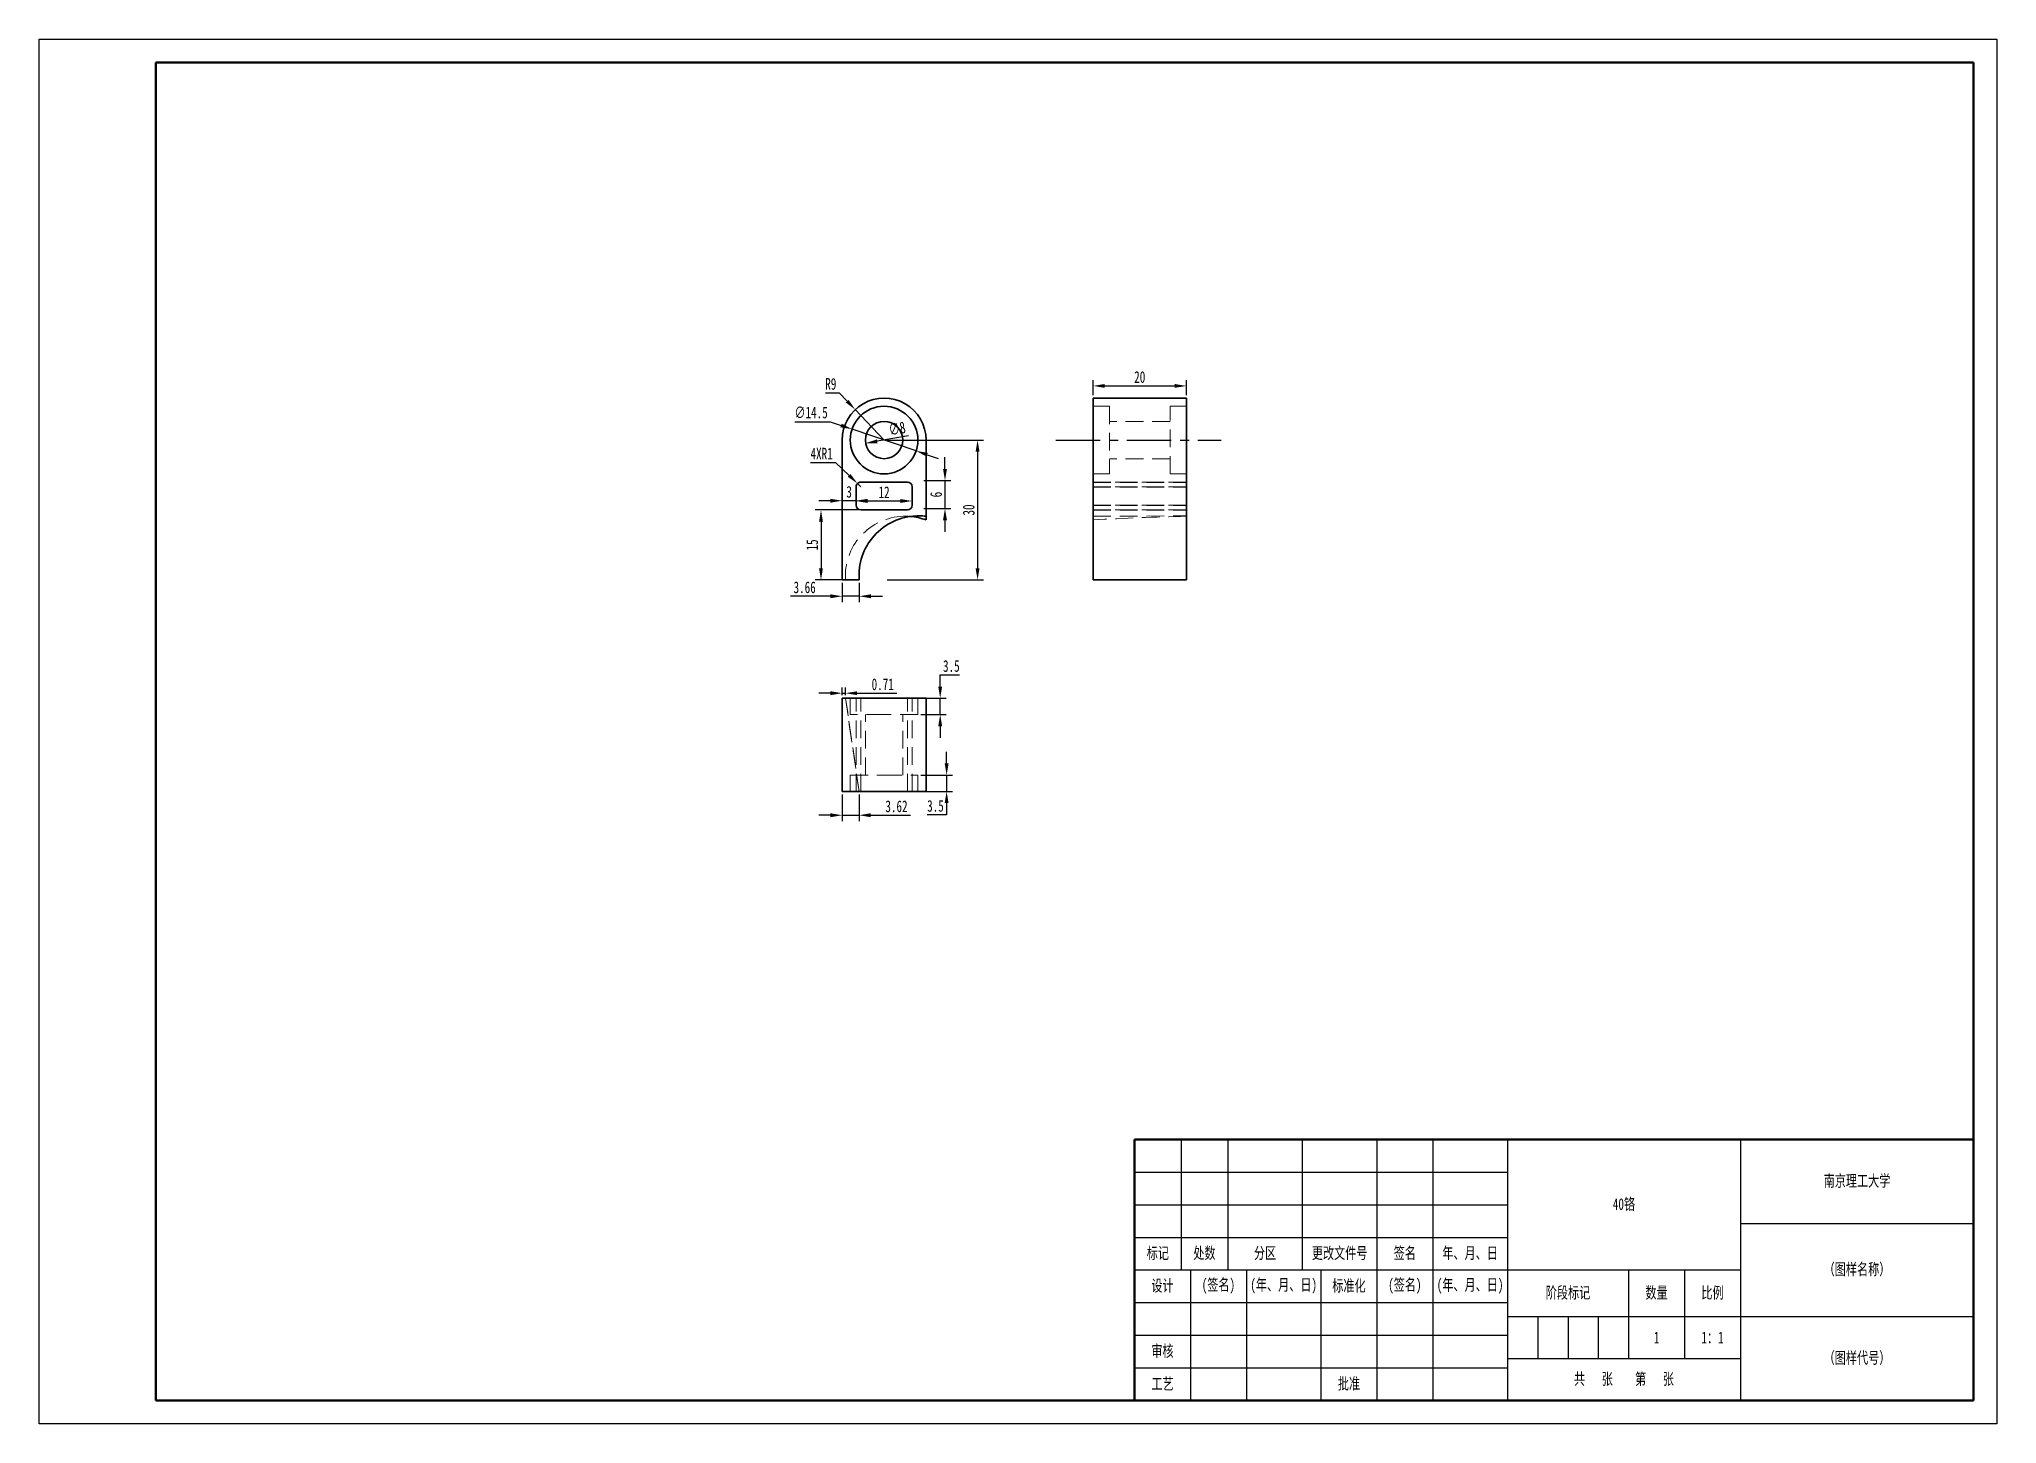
# Model space of a CAD drawing. Header units: millimetres. Extents: x 1050 to 2021, y 766 to 1186.
# Drawn here: x 1050 to 1470, y 765.6 to 1062.6 of the extents above; entities that cross this region are included whole.
import ezdxf

# ---------------------------------------------------------------- set-up
doc = ezdxf.new("R2010")
doc.units = ezdxf.units.MM
doc.header["$LTSCALE"] = 0.3
doc.linetypes.add('CENTER', pattern=[50.8, 31.75, -6.35, 6.35, -6.35])
doc.linetypes.add('DASHED', pattern=[19.05, 12.7, -6.35])
for name, color, linetype, lineweight in [('尺寸线', 3, 'Continuous', 25), ('粗实线', 7, 'Continuous', 50), ('细实线', 7, 'Continuous', 25), ('细文本', 7, 'Continuous', 25), ('细点画线', 1, 'CENTER', 25), ('虚线', 2, 'DASHED', 25)]:
    doc.layers.add(name, color=color, linetype=linetype, lineweight=lineweight)
doc.styles.add('NUT Standard', font='simfang.ttf', dxfattribs={"width": 0.7, "height": 2.5})
doc.dimstyles.new('NUT Standard', dxfattribs={"dimtxt": 2.5, "dimasz": 2.5, "dimexe": 1.25, "dimexo": 0.625, "dimtad": 1, "dimtoh": 1, "dimdsep": 46, "dimtxsty": 'NUT Standard', "dimcen": 2.5, "dimadec": 0, "dimazin": 0, "dimtfac": 1, "dimtmove": 0, "dimatfit": 3, "dimfxl": 1, "dimarcsym": 0})

msp = doc.modelspace()

# ---------------------------------------------------------------- texts
at = {"layer": '粗实线', "char_height": 2.5, "attachment_point": 5, "style": 'NUT Standard'}
for s, insert in [('\\pxqc;{\\fFangSong|b0|i0|c134|p49;1}', (1397.042, 784.119)), ('\\pxqc;{\\fFangSong|b0|i0|c134|p49;1：1}', (1409.042, 784.119))]:
    msp.add_mtext_dynamic_manual_height_columns(s, width=12, gutter_width=12.5, heights=[0], dxfattribs=dict(at, insert=insert))
at = {"layer": '细文本', "char_height": 2.5, "attachment_point": 5, "style": 'NUT Standard'}
for s, insert, width in [('{\\fFangSong|b0|i0|c134|p49;南京理工大学}', (1440.042, 817.619), 50), ('40铬', (1390.042, 812.619), 50), ('标记', (1290.042, 802.119), 10), ('处数', (1300.042, 802.119), 10), ('分区', (1313.042, 802.119), 16), ('更改文件号', (1329.042, 802.119), 16), ('签名', (1343.042, 802.119), 12), ('年、月、日', (1357.042, 802.119), 16), ('（图样名称）', (1440.042, 798.619), 50), ('设计', (1291.042, 795.119), 12), ('(签名)', (1303.042, 795.119), 12), ('(年、月、日)', (1317.042, 795.119), 16), ('标准化', (1331.042, 795.119), 12), ('(签名)', (1343.042, 795.119), 12), ('(年、月、日)', (1357.042, 795.119), 16), ('阶段标记', (1378.042, 793.619), 26), ('数量', (1397.042, 793.619), 12), ('比例', (1409.042, 793.619), 12), ('审核', (1291.042, 781.119), 12), ('（图样代号）', (1440.042, 779.619), 50), ('工艺', (1291.042, 774.119), 12), ('批准', (1331.042, 774.119), 12), ('共   张    第   张', (1390.042, 775.119), 50)]:
    msp.add_mtext(s, dxfattribs=dict(at, insert=insert, width=width))

# ---------------------------------------------------------------- blocks, each defined once
blk = doc.blocks.new('*D5')
at = {"layer": 'Defpoints', "color": 0, "transparency": 16777216}
for p in [(1227.37, 975.95), (1235.26, 977.31)]:
    blk.add_point(p, dxfattribs=at)
at = {"layer": '尺寸线', "color": 0, "lineweight": -2, "transparency": 16777216}
blk.add_line((1236.55, 977.54), (1229.84, 976.37), dxfattribs=at)
at = {"layer": '尺寸线', "color": 0, "transparency": 16777216}
blk.add_solid([(1229.77, 976.78), (1229.91, 975.96), (1227.37, 975.95)], dxfattribs=at)
at = {"layer": '尺寸线', "color": 0, "transparency": 16777216, "insert": (1234.09, 979.1), "char_height": 2.5, "attachment_point": 5, "rotation": 9.8308, "style": 'NUT Standard'}
blk.add_mtext('∅8', dxfattribs=at)
blk = doc.blocks.new('*D6')
at = {"layer": 'Defpoints', "color": 0, "transparency": 16777216}
for p in [(1224.45, 978.96), (1238.18, 974.3)]:
    blk.add_point(p, dxfattribs=at)
at = {"layer": '尺寸线', "color": 0, "lineweight": -2, "transparency": 16777216}
for p, q in [((1212.2, 980.57), (1219.72, 980.57)), ((1219.72, 980.57), (1222.08, 979.77)), ((1238.18, 974.3), (1224.45, 978.96)), ((1240.55, 973.49), (1242.91, 972.69))]:
    blk.add_line(p, q, dxfattribs=at)
at = {"layer": '尺寸线', "color": 0, "transparency": 16777216}
for points in [[(1222.22, 980.16), (1221.95, 979.37), (1224.45, 978.96)], [(1240.68, 973.89), (1240.41, 973.1), (1238.18, 974.3)]]:
    blk.add_solid(points, dxfattribs=at)
at = {"layer": '尺寸线', "color": 0, "transparency": 16777216, "insert": (1215.65, 982.53), "char_height": 2.5, "attachment_point": 5, "style": 'NUT Standard'}
blk.add_mtext('∅14.5', dxfattribs=at)
blk = doc.blocks.new('*D7')
at = {"layer": 'Defpoints', "color": 0, "transparency": 16777216}
for p in [(1225.12, 983.16), (1231.31, 976.63)]:
    blk.add_point(p, dxfattribs=at)
at = {"layer": '尺寸线', "color": 0, "lineweight": -2, "transparency": 16777216}
for p, q in [((1218.71, 986.78), (1221.67, 986.78)), ((1221.67, 986.78), (1223.39, 984.97)), ((1231.31, 976.63), (1225.12, 983.16))]:
    blk.add_line(p, q, dxfattribs=at)
at = {"layer": '尺寸线', "color": 0, "transparency": 16777216}
blk.add_solid([(1223.7, 985.25), (1223.09, 984.68), (1225.12, 983.16)], dxfattribs=at)
at = {"layer": '尺寸线', "color": 0, "transparency": 16777216, "insert": (1219.88, 988.67), "char_height": 2.5, "attachment_point": 5, "style": 'NUT Standard'}
blk.add_mtext('R9', dxfattribs=at)
blk = doc.blocks.new('*D8')
at = {"layer": 'Defpoints', "color": 0, "transparency": 16777216}
for p in [(1225.6, 967.32), (1226.31, 966.63)]:
    blk.add_point(p, dxfattribs=at)
at = {"layer": '尺寸线', "color": 0, "lineweight": -2, "transparency": 16777216}
for p, q in [((1215.52, 971.84), (1220.92, 971.84)), ((1220.92, 971.84), (1223.8, 969.06)), ((1226.31, 966.63), (1225.6, 967.32))]:
    blk.add_line(p, q, dxfattribs=at)
at = {"layer": '尺寸线', "color": 0, "transparency": 16777216}
blk.add_solid([(1224.09, 969.36), (1223.51, 968.76), (1225.6, 967.32)], dxfattribs=at)
at = {"layer": '尺寸线', "color": 0, "transparency": 16777216, "insert": (1217.91, 973.72), "char_height": 2.5, "attachment_point": 5, "style": 'NUT Standard'}
blk.add_mtext('4XR1', dxfattribs=at)
blk = doc.blocks.new('*D9')
at = {"layer": 'Defpoints', "color": 0, "transparency": 16777216}
for p in [(1225.31, 963.56), (1237.31, 963.56), (1237.31, 963.56)]:
    blk.add_point(p, dxfattribs=at)
at = {"layer": '尺寸线', "color": 0, "lineweight": -2, "transparency": 16777216}
for p, q in [((1225.31, 964.19), (1225.31, 964.81)), ((1227.81, 963.56), (1234.81, 963.56)), ((1237.31, 964.19), (1237.31, 964.81))]:
    blk.add_line(p, q, dxfattribs=at)
at = {"layer": '尺寸线', "color": 0, "transparency": 16777216}
for points in [[(1227.81, 963.98), (1227.81, 963.14), (1225.31, 963.56)], [(1234.81, 963.98), (1234.81, 963.14), (1237.31, 963.56)]]:
    blk.add_solid(points, dxfattribs=at)
at = {"layer": '尺寸线', "color": 0, "transparency": 16777216, "insert": (1231.31, 965.44), "char_height": 2.5, "attachment_point": 5, "style": 'NUT Standard'}
blk.add_mtext('12', dxfattribs=at)
blk = doc.blocks.new('*D10')
at = {"layer": 'Defpoints', "color": 0, "transparency": 16777216}
for p in [(1239.19, 967.94), (1239.19, 961.94), (1244.38, 961.94)]:
    blk.add_point(p, dxfattribs=at)
at = {"layer": '尺寸线', "color": 0, "lineweight": -2, "transparency": 16777216}
for p, q in [((1244.38, 970.44), (1244.38, 972.94)), ((1239.82, 967.94), (1245.63, 967.94)), ((1244.38, 967.94), (1244.38, 961.94)), ((1239.82, 961.94), (1245.63, 961.94)), ((1244.38, 959.44), (1244.38, 956.94))]:
    blk.add_line(p, q, dxfattribs=at)
at = {"layer": '尺寸线', "color": 0, "transparency": 16777216}
for points in [[(1243.96, 970.44), (1244.8, 970.44), (1244.38, 967.94)], [(1243.96, 959.44), (1244.8, 959.44), (1244.38, 961.94)]]:
    blk.add_solid(points, dxfattribs=at)
at = {"layer": '尺寸线', "color": 0, "transparency": 16777216, "insert": (1242.49, 964.94), "char_height": 2.5, "attachment_point": 5, "rotation": 90, "style": 'NUT Standard'}
blk.add_mtext('6', dxfattribs=at)
blk = doc.blocks.new('*D11')
at = {"layer": 'Defpoints', "color": 0, "transparency": 16777216}
for p in [(1226.31, 961.63), (1217.78, 946.63), (1225.98, 946.63)]:
    blk.add_point(p, dxfattribs=at)
at = {"layer": '尺寸线', "color": 0, "lineweight": -2, "transparency": 16777216}
for p, q in [((1225.69, 961.63), (1216.53, 961.63)), ((1217.78, 959.13), (1217.78, 949.13)), ((1225.35, 946.63), (1216.53, 946.63))]:
    blk.add_line(p, q, dxfattribs=at)
at = {"layer": '尺寸线', "color": 0, "transparency": 16777216}
for points in [[(1217.36, 959.13), (1218.19, 959.13), (1217.78, 961.63)], [(1217.36, 949.13), (1218.19, 949.13), (1217.78, 946.63)]]:
    blk.add_solid(points, dxfattribs=at)
at = {"layer": '尺寸线', "color": 0, "transparency": 16777216, "insert": (1215.89, 954.13), "char_height": 2.5, "attachment_point": 5, "rotation": 90, "style": 'NUT Standard'}
blk.add_mtext('15', dxfattribs=at)
blk = doc.blocks.new('*D12')
at = {"layer": 'Defpoints', "color": 0, "transparency": 16777216}
for p in [(1222.31, 946.63), (1225.98, 946.63), (1222.31, 943.13)]:
    blk.add_point(p, dxfattribs=at)
at = {"layer": '尺寸线', "color": 0, "lineweight": -2, "transparency": 16777216}
for p, q in [((1222.31, 946.01), (1222.31, 941.88)), ((1225.98, 946.01), (1225.98, 941.88)), ((1219.81, 943.13), (1211.22, 943.13)), ((1225.98, 943.13), (1222.31, 943.13)), ((1228.48, 943.13), (1230.98, 943.13))]:
    blk.add_line(p, q, dxfattribs=at)
at = {"layer": '尺寸线', "color": 0, "transparency": 16777216}
for points in [[(1219.81, 943.55), (1219.81, 942.71), (1222.31, 943.13)], [(1228.48, 943.55), (1228.48, 942.71), (1225.98, 943.13)]]:
    blk.add_solid(points, dxfattribs=at)
at = {"layer": '尺寸线', "color": 0, "transparency": 16777216, "insert": (1214.27, 945.03), "char_height": 2.5, "attachment_point": 5, "style": 'NUT Standard'}
blk.add_mtext('3.66', dxfattribs=at)
blk = doc.blocks.new('*D13')
at = {"layer": 'Defpoints', "color": 0, "transparency": 16777216}
for p in [(1222.31, 963.62), (1222.31, 963.62), (1225.31, 963.62)]:
    blk.add_point(p, dxfattribs=at)
at = {"layer": '尺寸线', "color": 0, "lineweight": -2, "transparency": 16777216}
for p, q in [((1219.81, 963.62), (1217.31, 963.62)), ((1222.31, 964.24), (1222.31, 964.87)), ((1225.31, 963.62), (1222.31, 963.62)), ((1225.31, 964.24), (1225.31, 964.87)), ((1227.81, 963.62), (1230.31, 963.62))]:
    blk.add_line(p, q, dxfattribs=at)
at = {"layer": '尺寸线', "color": 0, "transparency": 16777216}
for points in [[(1219.81, 964.03), (1219.81, 963.2), (1222.31, 963.62)], [(1227.81, 964.03), (1227.81, 963.2), (1225.31, 963.62)]]:
    blk.add_solid(points, dxfattribs=at)
at = {"layer": '尺寸线', "color": 0, "transparency": 16777216, "insert": (1223.81, 965.51), "char_height": 2.5, "attachment_point": 5, "style": 'NUT Standard'}
blk.add_mtext('3', dxfattribs=at)
blk = doc.blocks.new('*D14')
at = {"layer": 'Defpoints', "color": 0, "transparency": 16777216}
for p in [(1296.16, 988.24), (1276.16, 985.63), (1296.16, 985.63)]:
    blk.add_point(p, dxfattribs=at)
at = {"layer": '尺寸线', "color": 0, "lineweight": -2, "transparency": 16777216}
for p, q in [((1276.16, 986.26), (1276.16, 989.49)), ((1278.66, 988.24), (1293.66, 988.24)), ((1296.16, 986.26), (1296.16, 989.49))]:
    blk.add_line(p, q, dxfattribs=at)
at = {"layer": '尺寸线', "color": 0, "transparency": 16777216}
for points in [[(1278.66, 988.66), (1278.66, 987.83), (1276.16, 988.24)], [(1293.66, 988.66), (1293.66, 987.83), (1296.16, 988.24)]]:
    blk.add_solid(points, dxfattribs=at)
at = {"layer": '尺寸线', "color": 0, "transparency": 16777216, "insert": (1286.16, 990.13), "char_height": 2.5, "attachment_point": 5, "style": 'NUT Standard'}
blk.add_mtext('20', dxfattribs=at)
blk = doc.blocks.new('*D15')
at = {"layer": 'Defpoints', "color": 0, "transparency": 16777216}
for p in [(1231.31, 976.63), (1231.31, 946.63), (1251.37, 946.63)]:
    blk.add_point(p, dxfattribs=at)
at = {"layer": '尺寸线', "color": 0, "lineweight": -2, "transparency": 16777216}
for p, q in [((1231.94, 976.63), (1252.62, 976.63)), ((1251.37, 974.13), (1251.37, 949.13)), ((1231.94, 946.63), (1252.62, 946.63))]:
    blk.add_line(p, q, dxfattribs=at)
at = {"layer": '尺寸线', "color": 0, "transparency": 16777216}
for points in [[(1250.95, 974.13), (1251.79, 974.13), (1251.37, 976.63)], [(1250.95, 949.13), (1251.79, 949.13), (1251.37, 946.63)]]:
    blk.add_solid(points, dxfattribs=at)
at = {"layer": '尺寸线', "color": 0, "transparency": 16777216, "insert": (1249.48, 961.63), "char_height": 2.5, "attachment_point": 5, "rotation": 90, "style": 'NUT Standard'}
blk.add_mtext('30', dxfattribs=at)
blk = doc.blocks.new('*D16')
at = {"layer": 'Defpoints', "color": 0, "transparency": 16777216}
for p in [(1238.56, 921.26), (1243.35, 921.26), (1238.56, 917.76)]:
    blk.add_point(p, dxfattribs=at)
at = {"layer": '尺寸线', "color": 0, "lineweight": -2, "transparency": 16777216}
for p, q in [((1243.35, 923.76), (1243.35, 926.26)), ((1243.35, 926.26), (1247.51, 926.26)), ((1239.19, 921.26), (1244.6, 921.26)), ((1243.35, 917.76), (1243.35, 921.26)), ((1239.19, 917.76), (1244.6, 917.76)), ((1243.35, 915.26), (1243.35, 912.76))]:
    blk.add_line(p, q, dxfattribs=at)
at = {"layer": '尺寸线', "color": 0, "transparency": 16777216}
for points in [[(1242.93, 923.76), (1243.77, 923.76), (1243.35, 921.26)], [(1242.93, 915.26), (1243.77, 915.26), (1243.35, 917.76)]]:
    blk.add_solid(points, dxfattribs=at)
at = {"layer": '尺寸线', "color": 0, "transparency": 16777216, "insert": (1245.74, 928.15), "char_height": 2.5, "attachment_point": 5, "style": 'NUT Standard'}
blk.add_mtext('3.5', dxfattribs=at)
blk = doc.blocks.new('*D17')
at = {"layer": 'Defpoints', "color": 0, "transparency": 16777216}
for p in [(1238.56, 904.76), (1238.56, 901.26), (1244.73, 901.26)]:
    blk.add_point(p, dxfattribs=at)
at = {"layer": '尺寸线', "color": 0, "lineweight": -2, "transparency": 16777216}
for p, q in [((1244.73, 907.26), (1244.73, 909.76)), ((1239.19, 904.76), (1245.98, 904.76)), ((1244.73, 904.76), (1244.73, 901.26)), ((1239.19, 901.26), (1245.98, 901.26)), ((1244.73, 896.26), (1240.57, 896.26)), ((1244.73, 898.76), (1244.73, 896.26))]:
    blk.add_line(p, q, dxfattribs=at)
at = {"layer": '尺寸线', "color": 0, "transparency": 16777216}
for points in [[(1244.31, 907.26), (1245.15, 907.26), (1244.73, 904.76)], [(1244.31, 898.76), (1245.15, 898.76), (1244.73, 901.26)]]:
    blk.add_solid(points, dxfattribs=at)
at = {"layer": '尺寸线', "color": 0, "transparency": 16777216, "insert": (1242.34, 898.15), "char_height": 2.5, "attachment_point": 5, "style": 'NUT Standard'}
blk.add_mtext('3.5', dxfattribs=at)
blk = doc.blocks.new('*D18')
at = {"layer": 'Defpoints', "color": 0, "transparency": 16777216}
for p in [(1222.31, 921.26), (1223.03, 922.34), (1223.03, 921.26)]:
    blk.add_point(p, dxfattribs=at)
at = {"layer": '尺寸线', "color": 0, "lineweight": -2, "transparency": 16777216}
for p, q in [((1219.81, 922.34), (1217.31, 922.34)), ((1222.31, 921.88), (1222.31, 923.59)), ((1222.31, 922.34), (1223.03, 922.34)), ((1223.03, 921.88), (1223.03, 923.59)), ((1225.53, 922.34), (1234.02, 922.34))]:
    blk.add_line(p, q, dxfattribs=at)
at = {"layer": '尺寸线', "color": 0, "transparency": 16777216}
for points in [[(1219.81, 922.75), (1219.81, 921.92), (1222.31, 922.34)], [(1225.53, 922.75), (1225.53, 921.92), (1223.03, 922.34)]]:
    blk.add_solid(points, dxfattribs=at)
at = {"layer": '尺寸线', "color": 0, "transparency": 16777216, "insert": (1231.02, 924.23), "char_height": 2.5, "attachment_point": 5, "style": 'NUT Standard'}
blk.add_mtext('0.71', dxfattribs=at)
blk = doc.blocks.new('*D19')
at = {"layer": 'Defpoints', "color": 0, "transparency": 16777216}
for p in [(1222.31, 901.26), (1225.94, 901.26), (1225.94, 896.16)]:
    blk.add_point(p, dxfattribs=at)
at = {"layer": '尺寸线', "color": 0, "lineweight": -2, "transparency": 16777216}
for p, q in [((1222.31, 900.63), (1222.31, 894.91)), ((1225.94, 900.63), (1225.94, 894.91)), ((1219.81, 896.16), (1217.31, 896.16)), ((1222.31, 896.16), (1225.94, 896.16)), ((1228.44, 896.16), (1237, 896.16))]:
    blk.add_line(p, q, dxfattribs=at)
at = {"layer": '尺寸线', "color": 0, "transparency": 16777216}
for points in [[(1219.81, 896.58), (1219.81, 895.74), (1222.31, 896.16)], [(1228.44, 896.58), (1228.44, 895.74), (1225.94, 896.16)]]:
    blk.add_solid(points, dxfattribs=at)
at = {"layer": '尺寸线', "color": 0, "transparency": 16777216, "insert": (1233.97, 898.06), "char_height": 2.5, "attachment_point": 5, "style": 'NUT Standard'}
blk.add_mtext('3.62', dxfattribs=at)

# ---------------------------------------------------------------- dimensions: what is measured, and where the dimension line sits
at = {"layer": '尺寸线'}
for base, p1, p2, picture, middle in [((1296.161, 988.244), (1276.161, 985.63), (1296.161, 985.63), '*D14', (1286.161, 990.133)), ((1222.315, 943.13), (1225.979, 946.63), (1222.315, 946.63), '*D12', (1214.27, 945.027)), ((1223.027, 922.338), (1222.315, 921.256), (1223.027, 921.256), '*D18', (1231.022, 924.235)), ((1225.936, 896.161), (1222.315, 901.256), (1225.936, 901.256), '*D19', (1233.966, 898.058))]:
    dim = msp.add_linear_dim(base=base, p1=p1, p2=p2, dimstyle='NUT Standard', dxfattribs=at)
    dim.commit()
    dim.dimension.update_dxf_attribs({"geometry": picture, "text_midpoint": middle})
dim = msp.add_radius_dim(center=(1231.315, 976.63), mpoint=(1225.116, 983.155), dimstyle='NUT Standard', dxfattribs=at)
dim.commit()
dim.dimension.update_dxf_attribs({"geometry": '*D7', "text_midpoint": (1219.877, 988.669)})
for p1, p2, picture, middle in [((1238.18, 974.298), (1224.45, 978.962), '*D6', (1215.646, 980.571)), ((1235.256, 977.313), (1227.374, 975.947), '*D5', (1234.424, 977.169))]:
    dim = msp.add_diameter_dim_2p(p1=p1, p2=p2, dimstyle='NUT Standard', dxfattribs=at)
    dim.commit()
    dim.dimension.update_dxf_attribs({"geometry": picture, "text_midpoint": middle, "dimtype": 163})
dim = msp.add_radius_dim(center=(1226.315, 966.63), mpoint=(1225.596, 967.325), text='4XR1', dimstyle='NUT Standard', dxfattribs=at)
dim.commit()
dim.dimension.update_dxf_attribs({"geometry": '*D8', "text_midpoint": (1217.908, 971.843), "dimtype": 164})
for base, p1, p2, angle, picture, middle in [((1251.37, 946.63), (1231.315, 976.63), (1231.315, 946.63), 90, '*D15', (1249.481, 961.63)), ((1244.38, 961.938), (1239.191, 967.938), (1239.191, 961.938), 90, '*D10', (1242.491, 964.938)), ((1222.315, 963.618), (1225.315, 963.618), (1222.315, 963.618), 180, '*D13', (1223.815, 965.507)), ((1237.315, 963.561), (1225.315, 963.561), (1237.315, 963.561), 180, '*D9', (1231.315, 965.436)), ((1217.778, 946.63), (1226.315, 961.63), (1225.979, 946.63), 90, '*D11', (1215.889, 954.13)), ((1243.35, 921.256), (1238.565, 917.756), (1238.565, 921.256), 90, '*D16', (1245.74, 928.153)), ((1244.73, 901.256), (1238.565, 904.756), (1238.565, 901.256), 90, '*D17', (1242.34, 898.153))]:
    dim = msp.add_linear_dim(base=base, p1=p1, p2=p2, angle=angle, dimstyle='NUT Standard', dxfattribs=at)
    dim.commit()
    dim.dimension.update_dxf_attribs({"geometry": picture, "text_midpoint": middle})

# ---------------------------------------------------------------- linework, layer by layer
for p, q in [((1050.042, 1062.619), (1470.042, 1062.619)), ((1050.042, 765.619), (1050.042, 1062.619)), ((1470.042, 1062.619), (1470.042, 765.619)), ((1470.042, 765.619), (1050.042, 765.619))]:
    msp.add_line(p, q)
at = {"color": 7, "lineweight": 35}
for p, q in [((1276.161, 985.63), (1276.161, 976.63)), ((1296.161, 985.63), (1276.161, 985.63)), ((1296.161, 985.63), (1296.161, 976.63)), ((1222.315, 976.63), (1222.315, 946.63)), ((1240.315, 960.289), (1240.315, 976.63)), ((1276.161, 976.63), (1276.161, 946.63)), ((1296.161, 976.63), (1296.161, 946.63)), ((1225.315, 962.63), (1225.315, 966.63)), ((1226.315, 967.63), (1236.315, 967.63)), ((1237.315, 966.63), (1237.315, 962.63)), ((1236.315, 961.63), (1226.315, 961.63)), ((1240.315, 959.494), (1240.315, 960.289)), ((1222.315, 946.63), (1225.979, 946.63)), ((1296.161, 946.63), (1276.161, 946.63)), ((1222.315, 901.256), (1222.315, 921.256)), ((1240.315, 921.256), (1222.315, 921.256)), ((1240.315, 901.256), (1240.315, 921.256)), ((1240.315, 901.256), (1222.315, 901.256))]:
    msp.add_line(p, q, dxfattribs=at)
at = {"color": 2, "linetype": 'DASHED', "lineweight": 13}
for p, q in [((1276.161, 983.88), (1279.661, 983.88)), ((1279.661, 983.88), (1279.661, 969.38)), ((1292.661, 972.63), (1279.661, 972.63))]:
    msp.add_line(p, q, dxfattribs=at)
at = {"color": 7, "linetype": 'DASHED', "lineweight": 13}
for p, q in [((1296.161, 967.63), (1276.161, 967.63)), ((1296.161, 966.63), (1276.161, 966.63)), ((1296.161, 966.63), (1276.161, 966.63)), ((1296.161, 962.63), (1276.161, 962.63)), ((1296.161, 962.63), (1276.161, 962.63)), ((1296.161, 961.63), (1276.161, 961.63)), ((1225.979, 901.256), (1223.062, 921.256)), ((1226.315, 901.256), (1226.315, 921.256)), ((1236.315, 901.256), (1236.315, 921.256))]:
    msp.add_line(p, q, dxfattribs=at)
at = {"color": 7, "linetype": 'DASHED', "lineweight": 13, "ltscale": 0.072772}
msp.add_line((1235.427, 960.273), (1238.336, 960.372), dxfattribs=at)
at = {"color": 7, "lineweight": 35}
for radius in [7.25, 4]:
    msp.add_circle((1231.315, 976.63), radius, dxfattribs=at)
for centre, radius, start, end in [((1231.315, 976.63), 9, 0, 180.00001), ((1226.315, 966.63), 1, 90, 180.00001), ((1236.315, 966.63), 1, 0, 90), ((1226.315, 962.63), 1, 180.00001, 270), ((1236.315, 962.63), 1, 270, 0), ((1235.873, 947.338), 12.943, 69.92666, 85.51336), ((1238.779, 947.411), 12.969, 90.00001, 91.95484), ((1238.779, 947.415), 12.965, 83.19519, 90.00038)]:
    msp.add_arc(centre, radius, start, end, dxfattribs=at)
at = {"color": 7, "linetype": 'DASHED', "lineweight": 13}
for centre, radius, start, end in [((1235.87, 947.312), 12.969, 90.00001, 91.95484), ((1235.87, 947.314), 12.967, 85.50816, 90.00014)]:
    msp.add_arc(centre, radius, start, end, dxfattribs=at)
at = {"color": 7, "lineweight": 35}
msp.add_ellipse((1238.77, 947.68), major_axis=(12.826, 0.437), ratio=0.9895747, start_param=1.5708249, end_param=3.189881, dxfattribs=at)
at = {"layer": '粗实线'}
for p, q in [((1075.042, 770.619), (1075.042, 1057.619)), ((1075.042, 1057.619), (1465.042, 1057.619)), ((1465.042, 1057.619), (1465.042, 770.619)), ((1285.042, 826.619), (1465.042, 826.619)), ((1285.042, 770.619), (1285.042, 826.619)), ((1465.042, 770.619), (1075.042, 770.619)), ((1285.042, 770.619), (1465.042, 770.619))]:
    msp.add_line(p, q, dxfattribs=at)
at = {"layer": '细实线'}
for p, q in [((1295.042, 826.619), (1295.042, 798.619)), ((1305.042, 826.619), (1305.042, 798.619)), ((1321.042, 826.619), (1321.042, 798.619)), ((1337.042, 826.619), (1337.042, 798.619)), ((1349.042, 826.619), (1349.042, 798.619)), ((1365.042, 826.619), (1365.042, 770.619)), ((1415.042, 826.619), (1415.042, 770.619)), ((1285.042, 819.619), (1365.042, 819.619)), ((1285.042, 812.619), (1365.042, 812.619)), ((1415.042, 808.619), (1465.042, 808.619)), ((1285.042, 805.619), (1365.042, 805.619)), ((1285.042, 798.619), (1415.042, 798.619)), ((1297.042, 798.619), (1297.042, 770.619)), ((1309.042, 798.619), (1309.042, 770.619)), ((1325.042, 798.619), (1325.042, 770.619)), ((1337.042, 798.619), (1337.042, 770.619)), ((1349.042, 798.619), (1349.042, 770.619)), ((1391.042, 798.619), (1391.042, 779.619)), ((1403.042, 798.619), (1403.042, 779.619)), ((1285.042, 791.619), (1365.042, 791.619)), ((1365.042, 788.619), (1465.042, 788.619)), ((1371.542, 788.619), (1371.542, 779.619)), ((1378.042, 788.619), (1378.042, 779.619)), ((1384.542, 788.619), (1384.542, 779.619)), ((1285.042, 784.619), (1365.042, 784.619)), ((1285.042, 777.619), (1365.042, 777.619)), ((1365.042, 779.619), (1415.042, 779.619))]:
    msp.add_line(p, q, dxfattribs=at)
at = {"layer": '细点画线'}
msp.add_line((1268.169, 976.63), (1303.618, 976.63), dxfattribs=at)
at = {"layer": '虚线', "linetype": 'DASHED', "lineweight": 13}
for p, q in [((1296.161, 983.88), (1292.661, 983.88)), ((1292.661, 969.38), (1292.661, 983.88)), ((1292.661, 980.63), (1279.661, 980.63)), ((1296.161, 969.38), (1292.661, 969.38)), ((1276.161, 960.281), (1296.161, 960.38)), ((1223.027, 921.256), (1225.936, 901.256)), ((1224.065, 917.756), (1224.065, 921.256)), ((1225.315, 901.256), (1225.315, 921.256)), ((1226.315, 901.256), (1226.315, 921.256)), ((1236.315, 901.256), (1236.315, 921.256)), ((1237.315, 901.256), (1237.315, 921.256)), ((1238.565, 917.756), (1238.565, 921.256)), ((1231.315, 917.756), (1224.065, 917.756)), ((1227.315, 904.756), (1227.315, 917.756)), ((1238.565, 917.756), (1231.315, 917.756)), ((1235.315, 904.756), (1235.315, 917.756)), ((1224.065, 904.756), (1231.315, 904.756)), ((1224.065, 904.756), (1224.065, 901.256)), ((1231.315, 904.756), (1238.565, 904.756)), ((1238.565, 904.756), (1238.565, 901.256))]:
    msp.add_line(p, q, dxfattribs=at)
at = {"layer": '虚线', "color": 2, "linetype": 'DASHED', "lineweight": 13}
msp.add_line((1276.161, 969.38), (1279.661, 969.38), dxfattribs=at)
at = {"layer": '虚线'}
for p, q in [((1276.161, 967.63), (1296.161, 967.63)), ((1276.161, 966.63), (1296.161, 966.63)), ((1276.161, 962.63), (1296.161, 962.63)), ((1276.161, 961.63), (1296.161, 961.63))]:
    msp.add_line(p, q, dxfattribs=at)
at = {"layer": '虚线', "linetype": 'DASHED', "lineweight": 13}
msp.add_arc((1308.429, 398.349), 562.073, 91.25059, 93.29103, dxfattribs=at)
msp.add_ellipse((1235.86, 947.581), major_axis=(12.826, 0.437), ratio=0.9895747, start_param=1.5708288, end_param=3.1820516, dxfattribs=at)

msp.set_redraw_order([(e.dxf.handle, doc.entitydb.next_handle()) for e in msp.query("TEXT MTEXT ATTDEF DIMENSION ARC_DIMENSION")])  # texts and dimensions are drawn at this point

doc.saveas('drawing.dxf')
